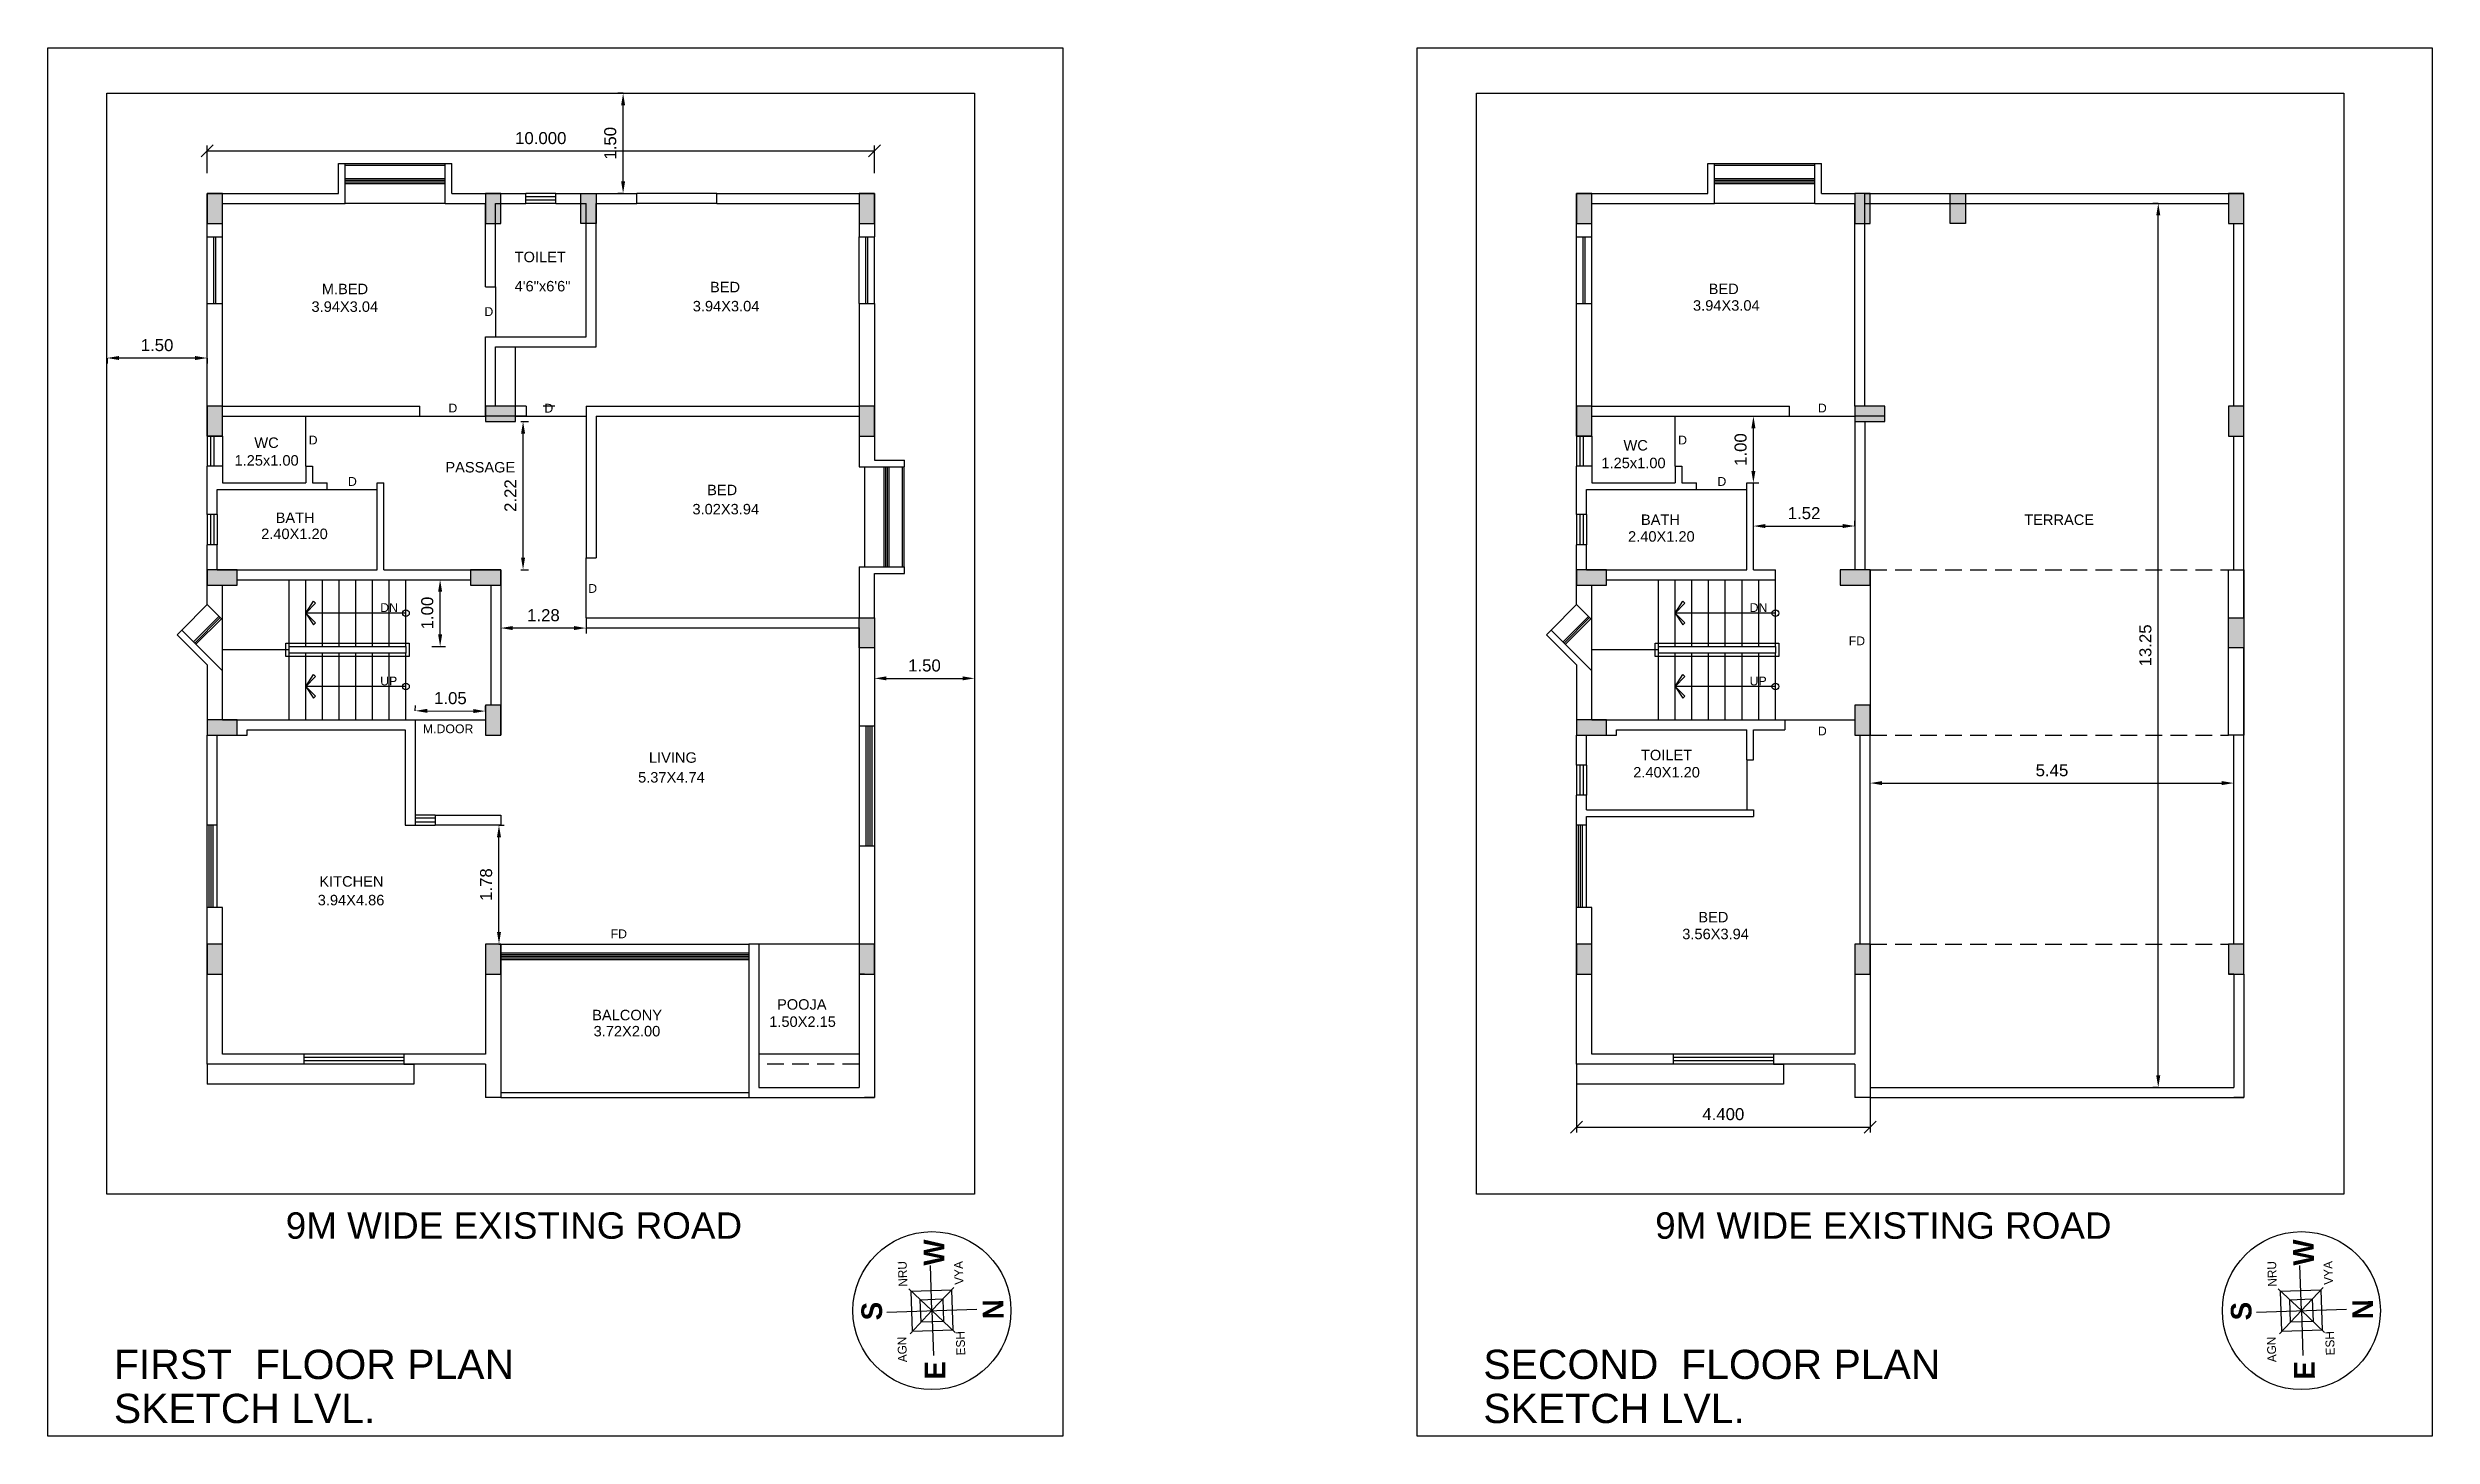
# Model space of a CAD drawing. Extents: x 2469.1 to 2504.8, y 1443.7 to 1464.5.
import ezdxf

# ---------------------------------------------------------------- set-up
doc = ezdxf.new("R2010")
doc.units = 0
doc.linetypes.add('DASHED2', pattern=[0.375, 0.25, -0.125])
doc.layers.get('0').update_dxf_attribs({"linetype": 'CONTINUOUS'})
doc.layers.get('DEFPOINTS').update_dxf_attribs({"linetype": 'CONTINUOUS'})
for name, color, linetype in [('DIMENSIONS__BM_', 251, 'CONTINUOUS'), ('RCC', 200, 'CONTINUOUS'), ('TEXT', 1, 'CONTINUOUS'), ('TEXT_SCH__BM_', 7, 'CONTINUOUS'), ('WALL', 7, 'CONTINUOUS')]:
    doc.layers.add(name, color=color, linetype=linetype)
doc.styles.add('AR', font='arial.ttf')
doc.styles.add('CENTREGULAR', font='GOTHIC.TTF', dxfattribs={"height": 0.4})
doc.styles.add('STYLE1', font='arial.ttf', dxfattribs={"height": 0.2})
doc.styles.add('STYLE5', font='GOTHICB.TTF')
doc.dimstyles.new('_BM__FOR_MM', dxfattribs={"dimtxt": 0.18, "dimasz": 0.18, "dimexe": 0.08, "dimexo": 0.3, "dimgap": 0.1, "dimtad": 1, "dimzin": 0, "dimtxsty": 'AR', "dimcen": 0.09, "dimclrd": 256, "dimclre": 256, "dimclrt": 4, "dimazin": 3, "dimtfac": 1, "dimtmove": 0, "dimatfit": 3, "dimtolj": 1, "dimtzin": 0})

msp = doc.modelspace()

# ---------------------------------------------------------------- texts
at = {"layer": 'TEXT', "color": 7, "style": 'STYLE1'}
for s, height, p in [('TOILET', 0.1568, (2476.1108, 1461.3162)), ('M.BED', 0.1568, (2473.221, 1460.8362)), ('4\'6"x6\'6"', 0.1568, (2476.1108, 1460.8784)), ('BED', 0.1568, (2479.0379, 1460.865)), ('BED', 0.1568, (2494.0033, 1460.8381)), ('3.94X3.04', 0.1568, (2473.0664, 1460.5718)), ('3.94X3.04', 0.1568, (2478.7798, 1460.5793)), ('3.94X3.04', 0.1568, (2493.7689, 1460.5894)), ('WC', 0.1568, (2472.2102, 1458.5327)), ('1.25x1.00', 0.1568, (2471.9125, 1458.2674)), ('PASSAGE', 0.1568, (2475.0726, 1458.1649)), ('1.25x1.00', 0.1568, (2492.3962, 1458.2288)), ('WC', 0.1568, (2492.7275, 1458.4934)), ('BED', 0.1568, (2478.9953, 1457.8243)), ('3.02X3.94', 0.1568, (2478.7749, 1457.5369)), ('2.40X1.20', 0.1568, (2472.3118, 1457.1665)), ('BATH', 0.1568, (2472.5294, 1457.4078)), ('2.40X1.20', 0.1568, (2492.7955, 1457.1278)), ('BATH', 0.1568, (2492.9891, 1457.3784)), ('TERRACE', 0.1568, (2498.7327, 1457.3784)), ('LIVING', 0.1568, (2478.1235, 1453.814)), ('2.40X1.20', 0.1568, (2492.8733, 1453.5936)), ('TOILET', 0.1568, (2492.9891, 1453.8515)), ('5.37X4.74', 0.1568, (2477.9607, 1453.518)), ('KITCHEN', 0.1568, (2473.1838, 1451.9577)), ('3.94X4.86', 0.1568, (2473.1597, 1451.6779)), ('BED', 0.1568, (2493.8485, 1451.4228)), ('3.56X3.94', 0.1568, (2493.6079, 1451.17)), ('BALCONY', 0.1568, (2477.2726, 1449.955)), ('POOJA', 0.1568, (2480.0427, 1450.1143)), ('3.72X2.00', 0.1568, (2477.294, 1449.7135)), ('1.50X2.15', 0.1568, (2479.9259, 1449.8557)), ('9M WIDE EXISTING ROAD', 0.395136, (2472.6803, 1446.6812)), ('9M WIDE EXISTING ROAD', 0.395136, (2493.202, 1446.6812))]:
    msp.add_text(s, height=height, dxfattribs=at).set_placement(p)
at = {"layer": 'TEXT', "style": 'STYLE1'}
for s, height, p in [('D', 0.1317, (2475.6576, 1460.5101)), ('D', 0.1317, (2475.1184, 1459.0643)), ('D', 0.1317, (2476.5562, 1459.0623)), ('D', 0.1317, (2495.6401, 1459.0643)), ('D', 0.1317, (2473.0243, 1458.5846)), ('D', 0.1317, (2493.5459, 1458.5846)), ('D', 0.1317, (2473.6134, 1457.9643)), ('D', 0.1317, (2494.1351, 1457.9643)), ('DN', 0.13171, (2474.0959, 1456.0739)), ('D', 0.1317, (2477.2131, 1456.3606)), ('DN', 0.13171, (2494.6176, 1456.0739)), ('FD', 0.13171, (2496.1022, 1455.5754)), ('UP', 0.13171, (2474.0959, 1454.9739)), ('UP', 0.13171, (2494.6176, 1454.9739)), ('M.DOOR', 0.13171, (2474.7359, 1454.2575)), ('D', 0.1317, (2495.6401, 1454.2241)), ('FD', 0.13171, (2477.5492, 1451.1844)), ('FIRST  FLOOR PLAN', 0.43904, (2470.1049, 1444.5782)), ('SECOND  FLOOR PLAN', 0.43904, (2490.6266, 1444.5782)), ('SKETCH LVL.', 0.43904, (2470.1049, 1443.9183)), ('SKETCH LVL.', 0.43904, (2490.6266, 1443.9183))]:
    msp.add_text(s, height=height, dxfattribs=at).set_placement(p)
at = {"layer": 'TEXT', "color": 7, "style": 'STYLE5'}
for s, p in [('W', (2482.5514, 1446.2799)), ('W', (2503.0731, 1446.2799)), ('S', (2481.6171, 1445.4589)), ('N', (2483.4369, 1445.4743)), ('S', (2502.1388, 1445.4589)), ('N', (2503.9586, 1445.4743)), ('E', (2482.5658, 1444.5707)), ('E', (2503.0875, 1444.5707))]:
    msp.add_text(s, height=0.31, rotation=90.25716, dxfattribs=at).set_placement(p)
at = {"layer": 'TEXT', "color": 7, "ltscale": 0.02, "style": 'CENTREGULAR'}
for s, p in [('NRU', (2481.9966, 1445.9647)), ('VYA', (2482.8376, 1445.9942)), ('NRU', (2502.5183, 1445.9647)), ('VYA', (2503.3593, 1445.9942)), ('AGN', (2481.9901, 1444.8317)), ('ESH', (2482.8638, 1444.9353)), ('AGN', (2502.5118, 1444.8317)), ('ESH', (2503.3855, 1444.9353))]:
    msp.add_text(s, height=0.13214, rotation=91.87235, dxfattribs=at).set_placement(p)

# ---------------------------------------------------------------- blocks, each defined once
blk = doc.blocks.new('_OBLIQUE')
at = {"color": 0, "linetype": 'BYBLOCK'}
blk.add_line((-0.5, -0.5), (0.5, 0.5), dxfattribs=at)
blk = doc.blocks.new('*D18')
at = {"layer": 'DEFPOINTS', "color": 0}
for p in [(2481.502, 1462.983), (2471.502, 1462.348), (2481.502, 1462.348)]:
    blk.add_point(p, dxfattribs=at)
at = {"layer": 'WALL', "color": 253}
for p, q in [((2471.502, 1462.648), (2471.502, 1463.063)), ((2481.502, 1462.648), (2481.502, 1463.063))]:
    blk.add_line(p, q, dxfattribs=at)
at = {"layer": 'WALL', "color": 8}
blk.add_line((2471.502, 1462.983), (2481.502, 1462.983), dxfattribs=at)
at = {"layer": 'WALL', "color": 8, "xscale": 0.18, "yscale": 0.18, "zscale": 0.18, "rotation": 180}
blk.add_blockref('_OBLIQUE', (2471.502, 1462.983), dxfattribs=at)
at = {"layer": 'WALL', "color": 8, "xscale": 0.18, "yscale": 0.18, "zscale": 0.18}
blk.add_blockref('_OBLIQUE', (2481.502, 1462.983), dxfattribs=at)
at = {"layer": 'WALL', "color": 7, "insert": (2476.502, 1463.175), "char_height": 0.18, "attachment_point": 5, "style": 'AR'}
blk.add_mtext('\\A1;10.000', dxfattribs=at)
blk = doc.blocks.new('*D19')
at = {"layer": 'DEFPOINTS', "color": 0}
for p in [(2492.023, 1449.298), (2496.423, 1449.298), (2496.423, 1448.355)]:
    blk.add_point(p, dxfattribs=at)
at = {"layer": 'WALL', "color": 253}
for p, q in [((2492.023, 1448.998), (2492.023, 1448.275)), ((2496.423, 1448.998), (2496.423, 1448.275))]:
    blk.add_line(p, q, dxfattribs=at)
at = {"layer": 'WALL', "color": 8}
blk.add_line((2492.023, 1448.355), (2496.423, 1448.355), dxfattribs=at)
at = {"layer": 'WALL', "color": 8, "xscale": 0.18, "yscale": 0.18, "zscale": 0.18, "rotation": 180}
blk.add_blockref('_OBLIQUE', (2492.023, 1448.355), dxfattribs=at)
at = {"layer": 'WALL', "color": 8, "xscale": 0.18, "yscale": 0.18, "zscale": 0.18}
blk.add_blockref('_OBLIQUE', (2496.423, 1448.355), dxfattribs=at)
at = {"layer": 'WALL', "color": 7, "insert": (2494.223, 1448.547), "char_height": 0.18, "attachment_point": 5, "style": 'AR'}
blk.add_mtext('\\A1;4.400', dxfattribs=at)
blk = doc.blocks.new('*D20')
at = {"layer": 'DEFPOINTS', "color": 0}
for p in [(2477.736, 1463.848), (2477.748, 1463.848), (2477.748, 1462.348)]:
    blk.add_point(p, dxfattribs=at)
at = {"layer": 'DIMENSIONS__BM_'}
for p, q in [((2477.736, 1463.848), (2477.656, 1463.848)), ((2477.736, 1462.528), (2477.736, 1463.668)), ((2477.736, 1462.348), (2477.656, 1462.348))]:
    blk.add_line(p, q, dxfattribs=at)
for points in [[(2477.706, 1463.668), (2477.766, 1463.668), (2477.736, 1463.848)], [(2477.706, 1462.528), (2477.766, 1462.528), (2477.736, 1462.348)]]:
    blk.add_solid(points, dxfattribs=at)
at = {"layer": 'DIMENSIONS__BM_', "color": 4, "insert": (2477.544, 1463.098), "char_height": 0.18, "attachment_point": 5, "rotation": 90, "style": 'AR'}
blk.add_mtext('\\A1;1.50', dxfattribs=at)
blk = doc.blocks.new('*D21')
at = {"layer": 'DEFPOINTS', "color": 0}
for p in [(2470.002, 1459.928), (2470.002, 1459.88), (2471.502, 1459.928)]:
    blk.add_point(p, dxfattribs=at)
at = {"layer": 'DIMENSIONS__BM_'}
for p, q in [((2470.002, 1459.88), (2470.002, 1459.8)), ((2471.322, 1459.88), (2470.182, 1459.88)), ((2471.502, 1459.88), (2471.502, 1459.8))]:
    blk.add_line(p, q, dxfattribs=at)
for points in [[(2470.182, 1459.91), (2470.182, 1459.85), (2470.002, 1459.88)], [(2471.322, 1459.91), (2471.322, 1459.85), (2471.502, 1459.88)]]:
    blk.add_solid(points, dxfattribs=at)
at = {"layer": 'DIMENSIONS__BM_', "color": 4, "insert": (2470.752, 1460.072), "char_height": 0.18, "attachment_point": 5, "style": 'AR'}
blk.add_mtext('\\A1;1.50', dxfattribs=at)
blk = doc.blocks.new('*D22')
at = {"layer": 'DEFPOINTS', "color": 0}
for p in [(2475.902, 1458.928), (2476.237, 1458.928), (2475.902, 1456.708)]:
    blk.add_point(p, dxfattribs=at)
at = {"layer": 'DIMENSIONS__BM_'}
for p, q in [((2476.202, 1458.928), (2476.317, 1458.928)), ((2476.237, 1456.888), (2476.237, 1458.748)), ((2476.202, 1456.708), (2476.317, 1456.708))]:
    blk.add_line(p, q, dxfattribs=at)
for points in [[(2476.207, 1458.748), (2476.267, 1458.748), (2476.237, 1458.928)], [(2476.207, 1456.888), (2476.267, 1456.888), (2476.237, 1456.708)]]:
    blk.add_solid(points, dxfattribs=at)
at = {"layer": 'DIMENSIONS__BM_', "color": 4, "insert": (2476.047, 1457.818), "char_height": 0.18, "attachment_point": 5, "rotation": 90, "style": 'AR'}
blk.add_mtext('\\A1;2.22', dxfattribs=at)
blk = doc.blocks.new('*D23')
at = {"layer": 'DEFPOINTS', "color": 0}
for p in [(2475.902, 1455.838), (2475.902, 1455.833), (2477.182, 1455.838)]:
    blk.add_point(p, dxfattribs=at)
at = {"layer": 'DIMENSIONS__BM_'}
for p, q in [((2475.902, 1455.833), (2475.902, 1455.753)), ((2477.002, 1455.833), (2476.082, 1455.833)), ((2477.182, 1455.833), (2477.182, 1455.753))]:
    blk.add_line(p, q, dxfattribs=at)
for points in [[(2476.082, 1455.863), (2476.082, 1455.803), (2475.902, 1455.833)], [(2477.002, 1455.863), (2477.002, 1455.803), (2477.182, 1455.833)]]:
    blk.add_solid(points, dxfattribs=at)
at = {"layer": 'DIMENSIONS__BM_', "color": 4, "insert": (2476.542, 1456.025), "char_height": 0.18, "attachment_point": 5, "style": 'AR'}
blk.add_mtext('\\A1;1.28', dxfattribs=at)
blk = doc.blocks.new('*D24')
at = {"layer": 'DEFPOINTS', "color": 0}
for p in [(2474.482, 1456.558), (2474.994, 1456.558), (2474.482, 1455.558)]:
    blk.add_point(p, dxfattribs=at)
at = {"layer": 'DIMENSIONS__BM_'}
for p, q in [((2474.869, 1456.558), (2475.074, 1456.558)), ((2474.994, 1455.738), (2474.994, 1456.378)), ((2474.869, 1455.558), (2475.074, 1455.558))]:
    blk.add_line(p, q, dxfattribs=at)
for points in [[(2474.964, 1456.378), (2475.024, 1456.378), (2474.994, 1456.558)], [(2474.964, 1455.738), (2475.024, 1455.738), (2474.994, 1455.558)]]:
    blk.add_solid(points, dxfattribs=at)
at = {"layer": 'DIMENSIONS__BM_', "color": 4, "insert": (2474.802, 1456.058), "char_height": 0.18, "attachment_point": 5, "rotation": 90, "style": 'AR'}
blk.add_mtext('\\A1;1.00', dxfattribs=at)
blk = doc.blocks.new('*D25')
at = {"layer": 'DEFPOINTS', "color": 0}
for p in [(2474.622, 1454.458), (2475.672, 1454.588), (2475.672, 1454.453)]:
    blk.add_point(p, dxfattribs=at)
at = {"layer": 'DIMENSIONS__BM_'}
for p, q in [((2474.622, 1454.593), (2474.623, 1454.673)), ((2474.802, 1454.592), (2475.492, 1454.589)), ((2475.672, 1454.588), (2475.673, 1454.668))]:
    blk.add_line(p, q, dxfattribs=at)
for points in [[(2474.802, 1454.622), (2474.802, 1454.562), (2474.622, 1454.593)], [(2475.492, 1454.619), (2475.492, 1454.559), (2475.672, 1454.588)]]:
    blk.add_solid(points, dxfattribs=at)
at = {"layer": 'DIMENSIONS__BM_', "color": 4, "insert": (2475.148, 1454.782), "char_height": 0.18, "attachment_point": 5, "rotation": 359.7272, "style": 'AR'}
blk.add_mtext('\\A1;1.05', dxfattribs=at)
blk = doc.blocks.new('*D26')
at = {"layer": 'DEFPOINTS', "color": 0}
for p in [(2475.839, 1452.878), (2475.876, 1452.878), (2475.839, 1451.098)]:
    blk.add_point(p, dxfattribs=at)
at = {"layer": 'DIMENSIONS__BM_'}
for p, q in [((2475.876, 1452.878), (2475.956, 1452.878)), ((2475.876, 1451.278), (2475.876, 1452.698)), ((2475.876, 1451.098), (2475.956, 1451.098))]:
    blk.add_line(p, q, dxfattribs=at)
for points in [[(2475.846, 1452.698), (2475.906, 1452.698), (2475.876, 1452.878)], [(2475.846, 1451.278), (2475.906, 1451.278), (2475.876, 1451.098)]]:
    blk.add_solid(points, dxfattribs=at)
at = {"layer": 'DIMENSIONS__BM_', "color": 4, "insert": (2475.684, 1451.988), "char_height": 0.18, "attachment_point": 5, "rotation": 90, "style": 'AR'}
blk.add_mtext('\\A1;1.78', dxfattribs=at)
blk = doc.blocks.new('*D27')
at = {"layer": 'DEFPOINTS', "color": 0}
for p in [(2481.502, 1455.103), (2483.002, 1455.103), (2483.002, 1455.079)]:
    blk.add_point(p, dxfattribs=at)
at = {"layer": 'DIMENSIONS__BM_'}
for p, q in [((2481.502, 1455.079), (2481.502, 1454.999)), ((2481.682, 1455.079), (2482.822, 1455.079)), ((2483.002, 1455.079), (2483.002, 1454.999))]:
    blk.add_line(p, q, dxfattribs=at)
for points in [[(2481.682, 1455.109), (2481.682, 1455.049), (2481.502, 1455.079)], [(2482.822, 1455.109), (2482.822, 1455.049), (2483.002, 1455.079)]]:
    blk.add_solid(points, dxfattribs=at)
at = {"layer": 'DIMENSIONS__BM_', "color": 4, "insert": (2482.252, 1455.271), "char_height": 0.18, "attachment_point": 5, "style": 'AR'}
blk.add_mtext('\\A1;1.50', dxfattribs=at)
blk = doc.blocks.new('*D28')
at = {"layer": 'DEFPOINTS', "color": 0}
for p in [(2494.673, 1457.358), (2496.193, 1457.362), (2496.193, 1457.358)]:
    blk.add_point(p, dxfattribs=at)
at = {"layer": 'DIMENSIONS__BM_'}
for p, q in [((2494.673, 1457.362), (2494.673, 1457.442)), ((2494.853, 1457.362), (2496.013, 1457.362)), ((2496.193, 1457.362), (2496.193, 1457.442))]:
    blk.add_line(p, q, dxfattribs=at)
for points in [[(2494.853, 1457.392), (2494.853, 1457.332), (2494.673, 1457.362)], [(2496.013, 1457.392), (2496.013, 1457.332), (2496.193, 1457.362)]]:
    blk.add_solid(points, dxfattribs=at)
at = {"layer": 'DIMENSIONS__BM_', "color": 4, "insert": (2495.433, 1457.554), "char_height": 0.18, "attachment_point": 5, "style": 'AR'}
blk.add_mtext('\\A1;1.52', dxfattribs=at)
blk = doc.blocks.new('*D29')
at = {"layer": 'DEFPOINTS', "color": 0}
for p in [(2494.673, 1459.008), (2494.674, 1459.008), (2494.673, 1458.008)]:
    blk.add_point(p, dxfattribs=at)
at = {"layer": 'DIMENSIONS__BM_'}
for p, q in [((2494.674, 1459.008), (2494.754, 1459.008)), ((2494.674, 1458.188), (2494.674, 1458.828)), ((2494.674, 1458.008), (2494.754, 1458.008))]:
    blk.add_line(p, q, dxfattribs=at)
for points in [[(2494.644, 1458.828), (2494.704, 1458.828), (2494.674, 1459.008)], [(2494.644, 1458.188), (2494.704, 1458.188), (2494.674, 1458.008)]]:
    blk.add_solid(points, dxfattribs=at)
at = {"layer": 'DIMENSIONS__BM_', "color": 4, "insert": (2494.483, 1458.508), "char_height": 0.18, "attachment_point": 5, "rotation": 90, "style": 'AR'}
blk.add_mtext('\\A1;1.00', dxfattribs=at)
blk = doc.blocks.new('*D30')
at = {"layer": 'DEFPOINTS', "color": 0}
for p in [(2496.423, 1453.51), (2501.873, 1453.51), (2501.873, 1453.51)]:
    blk.add_point(p, dxfattribs=at)
at = {"layer": 'DIMENSIONS__BM_'}
for p, q in [((2496.423, 1453.51), (2496.423, 1453.59)), ((2496.603, 1453.51), (2501.693, 1453.51)), ((2501.873, 1453.51), (2501.873, 1453.59))]:
    blk.add_line(p, q, dxfattribs=at)
for points in [[(2496.603, 1453.54), (2496.603, 1453.48), (2496.423, 1453.51)], [(2501.693, 1453.54), (2501.693, 1453.48), (2501.873, 1453.51)]]:
    blk.add_solid(points, dxfattribs=at)
at = {"layer": 'DIMENSIONS__BM_', "color": 4, "insert": (2499.148, 1453.701), "char_height": 0.18, "attachment_point": 5, "style": 'AR'}
blk.add_mtext('\\A1;5.45', dxfattribs=at)
blk = doc.blocks.new('*D31')
at = {"layer": 'DEFPOINTS', "color": 0}
for p in [(2500.741, 1462.198), (2500.94, 1462.198), (2500.94, 1448.948)]:
    blk.add_point(p, dxfattribs=at)
at = {"layer": 'DIMENSIONS__BM_'}
for p, q in [((2500.741, 1462.198), (2500.661, 1462.198)), ((2500.741, 1449.128), (2500.741, 1462.018)), ((2500.741, 1448.948), (2500.661, 1448.948))]:
    blk.add_line(p, q, dxfattribs=at)
for points in [[(2500.711, 1462.018), (2500.771, 1462.018), (2500.741, 1462.198)], [(2500.711, 1449.128), (2500.771, 1449.128), (2500.741, 1448.948)]]:
    blk.add_solid(points, dxfattribs=at)
at = {"layer": 'DIMENSIONS__BM_', "color": 4, "insert": (2500.549, 1455.573), "char_height": 0.18, "attachment_point": 5, "rotation": 90, "style": 'AR'}
blk.add_mtext('\\A1;13.25', dxfattribs=at)

# ---------------------------------------------------------------- dimensions: what is measured, and where the dimension line sits
at = {"layer": 'DIMENSIONS__BM_'}
for p1, p2, distance, picture, middle in [((2477.7484, 1462.3476), (2477.7484, 1463.8476), 0.0129, '*D20', (2477.5436, 1463.0976)), ((2500.9398, 1448.9476), (2500.9398, 1462.1976), 0.1992, '*D31', (2500.5487, 1455.5726)), ((2471.5016, 1459.9276), (2470.0016, 1459.9276), 0.0477, '*D21', (2470.7516, 1460.0718)), ((2475.9016, 1456.7076), (2475.9016, 1458.9276), -0.3353, '*D22', (2476.0465, 1457.8176)), ((2494.6733, 1458.0076), (2494.6733, 1459.0076), -0.0012, '*D29', (2494.4826, 1458.5076)), ((2494.6733, 1457.3576), (2496.1933, 1457.3576), 0.0046, '*D28', (2495.4333, 1457.5541)), ((2474.4816, 1455.5576), (2474.4816, 1456.5576), -0.5124, '*D24', (2474.8021, 1456.0576)), ((2477.1816, 1455.8376), (2475.9016, 1455.8376), 0.0043, '*D23', (2476.5416, 1456.0252)), ((2481.5016, 1455.1026), (2483.0016, 1455.1026), -0.0232, '*D27', (2482.2516, 1455.2713)), ((2474.6216, 1454.4576), (2475.6716, 1454.4526), 0.1354, '*D25', (2475.1482, 1454.7824)), ((2496.4233, 1453.5098), (2501.8733, 1453.5098), 0, '*D30', (2499.1483, 1453.7013)), ((2475.8394, 1451.0976), (2475.8394, 1452.8776), -0.0367, '*D26', (2475.6842, 1451.9876))]:
    dim = msp.add_aligned_dim(p1=p1, p2=p2, distance=distance, dimstyle='_BM__FOR_MM', dxfattribs=at)
    dim.commit()
    dim.dimension.update_dxf_attribs({"geometry": picture, "text_midpoint": middle})
at = {"layer": 'WALL'}
for base, p1, p2, picture, middle in [((2481.5016, 1462.9829), (2471.5016, 1462.3476), (2481.5016, 1462.3476), '*D18', (2476.5016, 1463.1748)), ((2496.4233, 1448.3547), (2492.0233, 1449.2976), (2496.4233, 1449.2976), '*D19', (2494.2233, 1448.5466))]:
    dim = msp.add_linear_dim(base=base, p1=p1, p2=p2, dimstyle='_BM__FOR_MM', override={"dimdec": 3, "dimlfac": 1, "dimblk": 'OBLIQUE', "dimclrd": 8, "dimclre": 253, "dimclrt": 7, "dimtdec": 3, "dimfxl": 1, "dimfxlon": 0}, dxfattribs=at)
    dim.commit()
    dim.dimension.update_dxf_attribs({"geometry": picture, "text_midpoint": middle})

# ---------------------------------------------------------------- hatches: boundary and pattern name
at = {"layer": 'TEXT_SCH__BM_'}
for points in [[(2471.7316, 1462.3476), (2471.5016, 1462.3476), (2471.5016, 1461.8976), (2471.7316, 1461.8976)], [(2475.6716, 1461.8976), (2475.9016, 1461.8976), (2475.9016, 1462.3476), (2475.6716, 1462.3476)], [(2477.3316, 1461.8976), (2477.1016, 1461.8976), (2477.1016, 1462.3476), (2477.3316, 1462.3476)], [(2481.2716, 1461.8976), (2481.5016, 1461.8976), (2481.5016, 1462.3476), (2481.2716, 1462.3476)], [(2492.2533, 1462.3476), (2492.0233, 1462.3476), (2492.0233, 1461.8976), (2492.2533, 1461.8976)], [(2496.1933, 1461.8976), (2496.4233, 1461.8976), (2496.4233, 1462.3476), (2496.1933, 1462.3476)], [(2497.8533, 1461.8976), (2497.6233, 1461.8976), (2497.6233, 1462.3476), (2497.8533, 1462.3476)], [(2501.7933, 1461.8976), (2502.0233, 1461.8976), (2502.0233, 1462.3476), (2501.7933, 1462.3476)], [(2471.5016, 1458.7096), (2471.7316, 1458.7096), (2471.7316, 1459.1596), (2471.5016, 1459.1596)], [(2475.6716, 1459.1576), (2475.6716, 1458.9276), (2476.1216, 1458.9276), (2476.1216, 1459.1576)], [(2481.2716, 1458.7096), (2481.5016, 1458.7096), (2481.5016, 1459.1596), (2481.2716, 1459.1596)], [(2492.0233, 1458.7096), (2492.2533, 1458.7096), (2492.2533, 1459.1596), (2492.0233, 1459.1596)], [(2496.1933, 1459.1576), (2496.1933, 1458.9276), (2496.6433, 1458.9276), (2496.6433, 1459.1576)], [(2501.7933, 1458.7096), (2502.0233, 1458.7096), (2502.0233, 1459.1596), (2501.7933, 1459.1596)], [(2471.5016, 1456.7076), (2471.5016, 1456.4776), (2471.9516, 1456.4776), (2471.9516, 1456.7076)], [(2475.4516, 1456.7076), (2475.4516, 1456.4776), (2475.9016, 1456.4776), (2475.9016, 1456.7076)], [(2492.0233, 1456.7076), (2492.0233, 1456.4776), (2492.4733, 1456.4776), (2492.4733, 1456.7076)], [(2495.9733, 1456.7076), (2495.9733, 1456.4776), (2496.4233, 1456.4776), (2496.4233, 1456.7076)], [(2481.2716, 1455.5376), (2481.2716, 1455.9876), (2481.5016, 1455.9876), (2481.5016, 1455.5376)], [(2501.7933, 1455.5376), (2501.7933, 1455.9876), (2502.0233, 1455.9876), (2502.0233, 1455.5376)], [(2471.5016, 1454.4576), (2471.5016, 1454.2276), (2471.9516, 1454.2276), (2471.9516, 1454.4576)], [(2475.6716, 1454.2276), (2475.9016, 1454.2276), (2475.9016, 1454.6776), (2475.6716, 1454.6776)], [(2492.0233, 1454.4576), (2492.0233, 1454.2276), (2492.4733, 1454.2276), (2492.4733, 1454.4576)], [(2496.1933, 1454.2276), (2496.4233, 1454.2276), (2496.4233, 1454.6776), (2496.1933, 1454.6776)], [(2471.5016, 1450.6476), (2471.7316, 1450.6476), (2471.7316, 1451.0976), (2471.5016, 1451.0976)], [(2475.6716, 1450.6476), (2475.9016, 1450.6476), (2475.9016, 1451.0976), (2475.6716, 1451.0976)], [(2481.2716, 1450.6476), (2481.5016, 1450.6476), (2481.5016, 1451.0976), (2481.2716, 1451.0976)], [(2492.0233, 1450.6476), (2492.2533, 1450.6476), (2492.2533, 1451.0976), (2492.0233, 1451.0976)], [(2496.1933, 1450.6476), (2496.4233, 1450.6476), (2496.4233, 1451.0976), (2496.1933, 1451.0976)], [(2501.7933, 1450.6476), (2502.0233, 1450.6476), (2502.0233, 1451.0976), (2501.7933, 1451.0976)]]:
    msp.add_hatch(color=256, dxfattribs=at).paths.add_polyline_path(points)

# ---------------------------------------------------------------- linework, layer by layer
at = {"color": 7}
for p, q in [((2482.364, 1445.6037), (2482.0156, 1445.9301)), ((2482.364, 1445.6037), (2482.6904, 1445.9521)), ((2502.8857, 1445.6037), (2502.5373, 1445.9301)), ((2502.8857, 1445.6037), (2503.2121, 1445.9521)), ((2482.364, 1445.6037), (2482.0377, 1445.2553)), ((2482.364, 1445.6037), (2482.7124, 1445.2774)), ((2502.8857, 1445.6037), (2502.5594, 1445.2553)), ((2502.8857, 1445.6037), (2503.2341, 1445.2774))]:
    msp.add_line(p, q, dxfattribs=at)
for points in [[(2482.6578, 1445.9173), (2482.6776, 1445.31), (2482.0703, 1445.2902), (2482.0505, 1445.8975)], [(2503.1794, 1445.9173), (2503.1993, 1445.31), (2502.592, 1445.2902), (2502.5721, 1445.8975)], [(2482.5272, 1445.7779), (2482.5382, 1445.4406), (2482.2009, 1445.4295), (2482.1898, 1445.7669)], [(2503.0489, 1445.7779), (2503.0599, 1445.4406), (2502.7225, 1445.4295), (2502.7115, 1445.7669)]]:
    msp.add_lwpolyline(points, close=True, dxfattribs=at)
at = {"layer": 'RCC', "color": 7}
for p, q in [((2482.364, 1445.6037), (2482.342, 1446.2785)), ((2502.8857, 1445.6037), (2502.8637, 1446.2785)), ((2481.6893, 1445.5817), (2483.0388, 1445.6258)), ((2482.364, 1445.6037), (2482.3861, 1444.929)), ((2502.211, 1445.5817), (2503.5605, 1445.6258)), ((2502.8857, 1445.6037), (2502.9078, 1444.929))]:
    msp.add_line(p, q, dxfattribs=at)
at = {"layer": 'RCC'}
for points in [[(2471.5016, 1461.8976), (2471.7316, 1461.8976), (2471.7316, 1462.3476), (2471.5016, 1462.3476), (2471.5016, 1461.8976)], [(2475.6716, 1461.8976), (2475.9016, 1461.8976), (2475.9016, 1462.3476), (2475.6716, 1462.3476), (2475.6716, 1461.8976)], [(2477.3316, 1461.8976), (2477.1016, 1461.8976), (2477.1016, 1462.3476), (2477.3316, 1462.3476), (2477.3316, 1461.8976)], [(2481.2716, 1461.8976), (2481.5016, 1461.8976), (2481.5016, 1462.3476), (2481.2716, 1462.3476), (2481.2716, 1461.8976)], [(2492.0233, 1461.8976), (2492.2533, 1461.8976), (2492.2533, 1462.3476), (2492.0233, 1462.3476), (2492.0233, 1461.8976)], [(2496.1933, 1461.8976), (2496.4233, 1461.8976), (2496.4233, 1462.3476), (2496.1933, 1462.3476), (2496.1933, 1461.8976)], [(2497.8533, 1461.8976), (2497.6233, 1461.8976), (2497.6233, 1462.3476), (2497.8533, 1462.3476), (2497.8533, 1461.8976)], [(2501.7933, 1461.8976), (2502.0233, 1461.8976), (2502.0233, 1462.3476), (2501.7933, 1462.3476), (2501.7933, 1461.8976)], [(2471.5016, 1458.7096), (2471.7316, 1458.7096), (2471.7316, 1459.1596), (2471.5016, 1459.1596), (2471.5016, 1458.7096)], [(2475.9016, 1459.1576), (2475.6716, 1459.1576), (2475.6716, 1458.9276), (2476.1216, 1458.9276), (2476.1216, 1459.1576), (2475.6716, 1459.1576)], [(2481.2716, 1458.7096), (2481.5016, 1458.7096), (2481.5016, 1459.1596), (2481.2716, 1459.1596), (2481.2716, 1458.7096)], [(2492.0233, 1458.7096), (2492.2533, 1458.7096), (2492.2533, 1459.1596), (2492.0233, 1459.1596), (2492.0233, 1458.7096)], [(2496.4233, 1459.1576), (2496.1933, 1459.1576), (2496.1933, 1458.9276), (2496.6433, 1458.9276), (2496.6433, 1459.1576), (2496.1933, 1459.1576)], [(2501.7933, 1458.7096), (2502.0233, 1458.7096), (2502.0233, 1459.1596), (2501.7933, 1459.1596), (2501.7933, 1458.7096)], [(2471.7316, 1456.7076), (2471.5016, 1456.7076), (2471.5016, 1456.4776), (2471.9516, 1456.4776), (2471.9516, 1456.7076), (2471.5016, 1456.7076)], [(2475.6816, 1456.7076), (2475.4516, 1456.7076), (2475.4516, 1456.4776), (2475.9016, 1456.4776), (2475.9016, 1456.7076), (2475.4516, 1456.7076)], [(2492.2533, 1456.7076), (2492.0233, 1456.7076), (2492.0233, 1456.4776), (2492.4733, 1456.4776), (2492.4733, 1456.7076), (2492.0233, 1456.7076)], [(2496.2033, 1456.7076), (2495.9733, 1456.7076), (2495.9733, 1456.4776), (2496.4233, 1456.4776), (2496.4233, 1456.7076), (2495.9733, 1456.7076)], [(2481.2716, 1455.5376), (2481.2716, 1455.9876), (2481.5016, 1455.9876), (2481.5016, 1455.5376), (2481.2716, 1455.5376)], [(2501.7933, 1455.5376), (2501.7933, 1455.9876), (2502.0233, 1455.9876), (2502.0233, 1455.5376), (2501.7933, 1455.5376)], [(2471.7316, 1454.4576), (2471.5016, 1454.4576), (2471.5016, 1454.2276), (2471.9516, 1454.2276), (2471.9516, 1454.4576), (2471.5016, 1454.4576)], [(2475.6716, 1454.2276), (2475.9016, 1454.2276), (2475.9016, 1454.6776), (2475.6716, 1454.6776), (2475.6716, 1454.2276)], [(2492.2533, 1454.4576), (2492.0233, 1454.4576), (2492.0233, 1454.2276), (2492.4733, 1454.2276), (2492.4733, 1454.4576), (2492.0233, 1454.4576)], [(2496.1933, 1454.2276), (2496.4233, 1454.2276), (2496.4233, 1454.6776), (2496.1933, 1454.6776), (2496.1933, 1454.2276)], [(2471.5016, 1450.6476), (2471.7316, 1450.6476), (2471.7316, 1451.0976), (2471.5016, 1451.0976), (2471.5016, 1450.6476)], [(2475.6716, 1450.6476), (2475.9016, 1450.6476), (2475.9016, 1451.0976), (2475.6716, 1451.0976), (2475.6716, 1450.6476)], [(2481.2716, 1450.6476), (2481.5016, 1450.6476), (2481.5016, 1451.0976), (2481.2716, 1451.0976), (2481.2716, 1450.6476)], [(2492.0233, 1450.6476), (2492.2533, 1450.6476), (2492.2533, 1451.0976), (2492.0233, 1451.0976), (2492.0233, 1450.6476)], [(2496.1933, 1450.6476), (2496.4233, 1450.6476), (2496.4233, 1451.0976), (2496.1933, 1451.0976), (2496.1933, 1450.6476)], [(2501.7933, 1450.6476), (2502.0233, 1450.6476), (2502.0233, 1451.0976), (2501.7933, 1451.0976), (2501.7933, 1450.6476)]]:
    msp.add_lwpolyline(points, dxfattribs=at)
at = {"layer": 'TEXT_SCH__BM_', "color": 3}
for p, q in [((2470.0016, 1447.3476), (2470.0016, 1463.8476)), ((2470.0016, 1463.8476), (2483.0016, 1463.8476)), ((2483.0016, 1463.8476), (2483.0016, 1447.3476)), ((2490.5233, 1447.3476), (2490.5233, 1463.8476)), ((2490.5233, 1463.8476), (2503.5233, 1463.8476)), ((2503.5233, 1463.8476), (2503.5233, 1447.3476)), ((2483.0016, 1447.3476), (2470.0016, 1447.3476)), ((2503.5233, 1447.3476), (2490.5233, 1447.3476))]:
    msp.add_line(p, q, dxfattribs=at)
at = {"layer": 'TEXT_SCH__BM_'}
for p, q in [((2473.4716, 1462.7976), (2473.5716, 1462.7976)), ((2473.4716, 1462.3476), (2473.4716, 1462.7976)), ((2473.5716, 1462.1976), (2473.5716, 1462.7976)), ((2473.5716, 1462.1976), (2473.5716, 1462.7962)), ((2475.0716, 1462.7976), (2475.1716, 1462.7976)), ((2475.0716, 1462.1976), (2475.0716, 1462.7976)), ((2475.1716, 1462.3476), (2475.1716, 1462.7976)), ((2493.9933, 1462.7976), (2494.0933, 1462.7976)), ((2493.9933, 1462.3476), (2493.9933, 1462.7976)), ((2494.0933, 1462.1976), (2494.0933, 1462.7976)), ((2494.0933, 1462.1976), (2494.0933, 1462.7962)), ((2495.5933, 1462.7976), (2495.6933, 1462.7976)), ((2495.5933, 1462.1976), (2495.5933, 1462.7976)), ((2495.6933, 1462.3476), (2495.6933, 1462.7976)), ((2471.5016, 1461.6976), (2471.5016, 1462.3476)), ((2471.5016, 1462.3476), (2473.4716, 1462.3476)), ((2475.1716, 1462.3476), (2476.2766, 1462.3476)), ((2476.2766, 1462.1976), (2476.2766, 1462.3476)), ((2476.7266, 1462.1976), (2476.7266, 1462.3476)), ((2476.7266, 1462.3476), (2477.9416, 1462.3476)), ((2477.3316, 1462.3476), (2477.3316, 1462.3476)), ((2477.9416, 1462.1976), (2477.9416, 1462.3476)), ((2479.1416, 1462.3476), (2481.5016, 1462.3476)), ((2479.1416, 1462.1976), (2479.1416, 1462.3476)), ((2479.1416, 1462.1976), (2479.1416, 1462.3476)), ((2481.5016, 1462.3476), (2481.5016, 1461.6976)), ((2492.0233, 1461.6976), (2492.0233, 1462.3476)), ((2492.0233, 1462.3476), (2493.9933, 1462.3476)), ((2496.3433, 1459.1576), (2496.3433, 1462.3476)), ((2471.7316, 1461.6976), (2471.7316, 1462.1976)), ((2471.7316, 1462.1976), (2473.5716, 1462.1976)), ((2475.0716, 1462.1976), (2475.6716, 1462.1976)), ((2475.6716, 1460.9476), (2475.6716, 1462.1976)), ((2475.8216, 1462.1976), (2476.2766, 1462.1976)), ((2475.8216, 1460.9476), (2475.8216, 1462.1976)), ((2476.7266, 1462.1976), (2477.1816, 1462.1976)), ((2477.1816, 1460.1976), (2477.1816, 1462.1976)), ((2477.3316, 1460.0476), (2477.3316, 1462.1976)), ((2477.3316, 1462.1976), (2477.9416, 1462.1976)), ((2479.1416, 1462.1976), (2481.2716, 1462.1976)), ((2481.2716, 1462.1976), (2481.2716, 1461.6976)), ((2492.2533, 1461.6976), (2492.2533, 1462.1976)), ((2492.2533, 1462.1976), (2494.0933, 1462.1976)), ((2495.5933, 1462.1976), (2496.1933, 1462.1976)), ((2496.1933, 1459.1576), (2496.1933, 1462.1976)), ((2471.5016, 1461.6976), (2471.7316, 1461.6976)), ((2481.2716, 1461.6976), (2481.5016, 1461.6976)), ((2492.0233, 1461.6976), (2492.2533, 1461.6976)), ((2475.6716, 1460.9476), (2475.8216, 1460.9476)), ((2471.5016, 1458.7096), (2471.5016, 1460.6976)), ((2471.5016, 1460.6976), (2471.7316, 1460.6976)), ((2471.7316, 1459.1476), (2471.7316, 1460.6976)), ((2481.2716, 1460.6976), (2481.2716, 1459.1596)), ((2481.2716, 1460.6976), (2481.5016, 1460.6976)), ((2481.5016, 1460.6976), (2481.5016, 1458.3486)), ((2492.0233, 1458.7096), (2492.0233, 1460.6976)), ((2492.0233, 1460.6976), (2492.2533, 1460.6976)), ((2492.2533, 1459.1476), (2492.2533, 1460.6976)), ((2475.6716, 1460.1976), (2477.1816, 1460.1976)), ((2475.6716, 1459.0076), (2475.6716, 1460.1976)), ((2475.8216, 1460.0476), (2477.3316, 1460.0476)), ((2475.8216, 1459.1576), (2475.8216, 1460.0476)), ((2471.7316, 1459.1576), (2474.6916, 1459.1576)), ((2474.6916, 1459.0076), (2474.6916, 1459.1576)), ((2476.1216, 1459.1576), (2475.8216, 1459.1576)), ((2476.1216, 1459.0076), (2476.1216, 1459.1576)), ((2476.2816, 1459.1576), (2476.1216, 1459.1576)), ((2476.2816, 1459.1576), (2476.2816, 1459.0056)), ((2476.7123, 1459.1576), (2476.5375, 1459.1576)), ((2477.1816, 1459.1576), (2481.2716, 1459.1576)), ((2477.1816, 1459.1576), (2477.1816, 1456.8876)), ((2492.2533, 1459.1576), (2495.2133, 1459.1576)), ((2495.2133, 1459.0076), (2495.2133, 1459.1576)), ((2496.6433, 1459.1576), (2496.3433, 1459.1576)), ((2496.6433, 1459.0076), (2496.6433, 1459.1576)), ((2471.7316, 1458.7096), (2471.5016, 1458.7096)), ((2471.7316, 1459.0076), (2474.6916, 1459.0076)), ((2476.1216, 1459.0076), (2475.6716, 1459.0076)), ((2476.2816, 1459.0076), (2476.1216, 1459.0076)), ((2477.3316, 1459.0076), (2481.2716, 1459.0076)), ((2477.3316, 1459.0076), (2477.3316, 1456.8876)), ((2481.2716, 1459.0096), (2481.2716, 1458.2486)), ((2492.2533, 1458.7096), (2492.0233, 1458.7096)), ((2492.2533, 1459.0076), (2495.2133, 1459.0076)), ((2496.6433, 1459.0076), (2496.1933, 1459.0076)), ((2496.1933, 1458.9276), (2496.1933, 1456.7076)), ((2496.3433, 1458.9276), (2496.3433, 1456.7076)), ((2481.5016, 1458.3486), (2481.9516, 1458.3486)), ((2481.9516, 1458.2486), (2481.9516, 1458.3486)), ((2471.5016, 1457.5326), (2471.5016, 1458.2596)), ((2471.7316, 1458.2596), (2471.5016, 1458.2596)), ((2471.7316, 1458.2596), (2471.7316, 1458.0076)), ((2471.7316, 1458.0076), (2472.9816, 1458.0076)), ((2472.9816, 1458.2576), (2473.0816, 1458.2576)), ((2472.9816, 1458.2576), (2472.9816, 1458.0076)), ((2473.0816, 1458.2576), (2473.0816, 1458.0076)), ((2473.0816, 1458.0076), (2473.3016, 1458.0076)), ((2473.3016, 1457.9076), (2473.3016, 1458.0076)), ((2474.0516, 1456.7076), (2474.0516, 1458.0076)), ((2474.0516, 1458.0076), (2474.1516, 1458.0076)), ((2474.1516, 1456.7076), (2474.1516, 1458.0076)), ((2481.2716, 1458.2486), (2481.9516, 1458.2486)), ((2492.0233, 1457.5326), (2492.0233, 1458.2596)), ((2492.2533, 1458.2596), (2492.0233, 1458.2596)), ((2492.2533, 1458.2596), (2492.2533, 1458.0076)), ((2492.2533, 1458.0076), (2493.5033, 1458.0076)), ((2493.5033, 1458.2576), (2493.6033, 1458.2576)), ((2493.5033, 1458.2576), (2493.5033, 1458.0076)), ((2493.6033, 1458.2576), (2493.6033, 1458.0076)), ((2493.6033, 1458.0076), (2493.8233, 1458.0076)), ((2493.8233, 1457.9076), (2493.8233, 1458.0076)), ((2494.5733, 1456.7076), (2494.5733, 1458.0076)), ((2494.5733, 1458.0076), (2494.6733, 1458.0076)), ((2494.6733, 1456.7076), (2494.6733, 1458.0076)), ((2471.6516, 1457.5326), (2471.6516, 1457.9076)), ((2471.6516, 1457.9076), (2473.3016, 1457.9076)), ((2492.1733, 1457.5326), (2492.1733, 1457.9076)), ((2492.1733, 1457.9076), (2493.8233, 1457.9076)), ((2471.6516, 1457.5326), (2471.5016, 1457.5326)), ((2492.1733, 1457.5326), (2492.0233, 1457.5326)), ((2471.5016, 1456.1865), (2471.5016, 1457.0826)), ((2471.6516, 1457.0826), (2471.5016, 1457.0826)), ((2471.6516, 1456.7076), (2471.6516, 1457.0826)), ((2492.0233, 1456.1865), (2492.0233, 1457.0826)), ((2492.1733, 1457.0826), (2492.0233, 1457.0826)), ((2492.1733, 1456.7076), (2492.1733, 1457.0826)), ((2471.6516, 1456.7076), (2474.0516, 1456.7076)), ((2471.9516, 1456.5576), (2475.4516, 1456.5576)), ((2474.1516, 1456.7076), (2475.9016, 1456.7076)), ((2475.9016, 1456.7076), (2475.9016, 1454.2276)), ((2477.1816, 1456.8876), (2477.3316, 1456.8876)), ((2481.2716, 1456.7486), (2481.2716, 1455.9876)), ((2481.2716, 1456.7486), (2481.9502, 1456.7486)), ((2481.3516, 1456.7486), (2481.9516, 1456.7486)), ((2481.5016, 1456.6486), (2481.9516, 1456.6486)), ((2481.5016, 1455.9876), (2481.5016, 1456.6486)), ((2481.9516, 1456.6486), (2481.9516, 1456.7486)), ((2492.1733, 1456.7076), (2494.5733, 1456.7076)), ((2492.4733, 1456.5576), (2495.0033, 1456.5576)), ((2494.6733, 1456.7076), (2495.0033, 1456.7076)), ((2495.0033, 1456.5576), (2495.0033, 1456.7076)), ((2471.5016, 1456.1865), (2471.7316, 1455.9565)), ((2471.7316, 1455.9565), (2471.7316, 1456.4776)), ((2472.9816, 1456.0576), (2473.0971, 1456.2346)), ((2473.1249, 1456.205), (2472.9816, 1456.0576)), ((2473.0971, 1456.2346), (2473.1249, 1456.205)), ((2475.7516, 1456.4776), (2475.7516, 1454.6776)), ((2492.0233, 1456.1865), (2492.2533, 1455.9565)), ((2492.2533, 1455.9565), (2492.2533, 1456.4776)), ((2493.5033, 1456.0576), (2493.6188, 1456.2346)), ((2493.6466, 1456.205), (2493.5033, 1456.0576)), ((2493.6188, 1456.2346), (2493.6466, 1456.205)), ((2474.4816, 1456.0576), (2472.9816, 1456.0576)), ((2472.9816, 1456.0576), (2473.0971, 1455.8807)), ((2473.1249, 1455.9102), (2472.9816, 1456.0576)), ((2473.0971, 1455.8807), (2473.1249, 1455.9102)), ((2477.1816, 1455.9876), (2481.2716, 1455.9876)), ((2477.1816, 1455.9876), (2477.1816, 1455.8376)), ((2477.1816, 1455.8376), (2481.2716, 1455.8376)), ((2481.2716, 1455.8376), (2481.2716, 1454.3676)), ((2481.5016, 1455.8376), (2481.5016, 1454.3676)), ((2495.0033, 1456.0576), (2493.5033, 1456.0576)), ((2493.5033, 1456.0576), (2493.6188, 1455.8807)), ((2493.6466, 1455.9102), (2493.5033, 1456.0576)), ((2493.6188, 1455.8807), (2493.6466, 1455.9102)), ((2471.1223, 1455.8033), (2471.0516, 1455.7326)), ((2471.0516, 1455.7326), (2471.5016, 1455.2826)), ((2471.1223, 1455.8033), (2471.7316, 1455.194)), ((2491.644, 1455.8033), (2491.5733, 1455.7326)), ((2491.5733, 1455.7326), (2492.0233, 1455.2826)), ((2491.644, 1455.8033), (2492.2533, 1455.194)), ((2471.5016, 1455.2826), (2471.5016, 1454.4576)), ((2471.7316, 1454.4576), (2471.7316, 1455.194)), ((2472.9816, 1454.9576), (2473.0971, 1455.1346)), ((2473.0971, 1455.1346), (2473.1249, 1455.105)), ((2492.0233, 1455.2826), (2492.0233, 1454.4576)), ((2492.2533, 1454.4576), (2492.2533, 1455.194)), ((2493.5033, 1454.9576), (2493.6188, 1455.1346)), ((2493.6188, 1455.1346), (2493.6466, 1455.105)), ((2473.1249, 1455.105), (2472.9816, 1454.9576)), ((2474.4816, 1454.9576), (2472.9816, 1454.9576)), ((2472.9816, 1454.9576), (2473.0971, 1454.7807)), ((2473.1249, 1454.8102), (2472.9816, 1454.9576)), ((2473.0971, 1454.7807), (2473.1249, 1454.8102)), ((2493.6466, 1455.105), (2493.5033, 1454.9576)), ((2495.0033, 1454.9576), (2493.5033, 1454.9576)), ((2493.5033, 1454.9576), (2493.6188, 1454.7807)), ((2493.6466, 1454.8102), (2493.5033, 1454.9576)), ((2493.6188, 1454.7807), (2493.6466, 1454.8102)), ((2471.7316, 1454.4576), (2474.6216, 1454.4576)), ((2474.6216, 1454.4576), (2474.6216, 1452.8776)), ((2492.2533, 1454.4576), (2495.1433, 1454.4576)), ((2495.1433, 1454.4576), (2495.1433, 1454.3076)), ((2471.5016, 1452.8776), (2471.5016, 1454.2276)), ((2471.6516, 1452.8776), (2471.6516, 1454.2276)), ((2471.7316, 1454.2276), (2472.1016, 1454.2276)), ((2472.1016, 1454.3076), (2474.4716, 1454.3076)), ((2472.1016, 1454.2276), (2472.1016, 1454.3076)), ((2474.4716, 1454.3076), (2474.4716, 1452.8776)), ((2475.7516, 1454.2276), (2475.9016, 1454.2276)), ((2481.2716, 1454.3676), (2481.5016, 1454.3676)), ((2492.0233, 1453.7776), (2492.0233, 1454.2276)), ((2492.1733, 1453.7776), (2492.1733, 1454.2276)), ((2492.2533, 1454.2276), (2492.6233, 1454.2276)), ((2492.6233, 1454.3076), (2494.5733, 1454.3076)), ((2492.6233, 1454.2276), (2492.6233, 1454.3076)), ((2494.5733, 1453.8576), (2494.5733, 1454.3076)), ((2494.6733, 1453.8576), (2494.6733, 1454.3076)), ((2494.6733, 1454.3076), (2495.1433, 1454.3076)), ((2496.2733, 1454.2276), (2496.4233, 1454.2276)), ((2496.2733, 1451.0976), (2496.2733, 1454.2276)), ((2496.4233, 1451.0976), (2496.4233, 1454.2276)), ((2492.1733, 1453.7776), (2492.0233, 1453.7776)), ((2494.5733, 1453.8576), (2494.6733, 1453.8576)), ((2492.0233, 1452.8776), (2492.0233, 1453.3276)), ((2492.1733, 1453.3276), (2492.0233, 1453.3276)), ((2492.1733, 1453.1076), (2492.1733, 1453.3276)), ((2474.6216, 1453.0276), (2474.6216, 1452.8776)), ((2474.9216, 1453.0276), (2474.9216, 1452.8776)), ((2474.9216, 1453.0276), (2475.9016, 1453.0276)), ((2475.9016, 1453.0276), (2475.9016, 1452.8776)), ((2492.1733, 1453.1076), (2494.6733, 1453.1076)), ((2492.1733, 1452.8776), (2492.1733, 1453.0076)), ((2492.1733, 1453.0076), (2494.6733, 1453.0076)), ((2471.6516, 1452.8776), (2471.5016, 1452.8776)), ((2474.4716, 1452.8776), (2474.6216, 1452.8776)), ((2475.9016, 1452.8776), (2474.9216, 1452.8776)), ((2492.1733, 1452.8776), (2492.0233, 1452.8776)), ((2481.2716, 1452.5676), (2481.2716, 1448.9476)), ((2481.2716, 1452.5676), (2481.5016, 1452.5676)), ((2481.5016, 1452.5676), (2481.5016, 1448.9476)), ((2471.5016, 1449.2976), (2471.5016, 1451.6476)), ((2471.7316, 1451.6476), (2471.5016, 1451.6476)), ((2471.7316, 1449.4476), (2471.7316, 1451.6476)), ((2492.0233, 1449.2976), (2492.0233, 1451.6476)), ((2492.2533, 1451.6476), (2492.0233, 1451.6476)), ((2492.2533, 1449.4476), (2492.2533, 1451.6476)), ((2475.6716, 1451.0976), (2475.6716, 1449.4476)), ((2475.9016, 1451.0976), (2475.6716, 1451.0976)), ((2475.9016, 1451.0976), (2475.9016, 1448.7976)), ((2479.7716, 1451.0976), (2479.6216, 1451.0976)), ((2479.6216, 1451.0976), (2479.6216, 1448.7976)), ((2479.7716, 1451.0976), (2479.7716, 1449.4476)), ((2481.5016, 1451.0976), (2481.5016, 1448.7976)), ((2496.1933, 1451.0976), (2496.1933, 1449.4476)), ((2496.4233, 1451.0976), (2496.1933, 1451.0976)), ((2496.4233, 1451.0976), (2496.4233, 1448.7976)), ((2481.3516, 1450.6476), (2481.2716, 1450.6476)), ((2501.8733, 1450.6476), (2501.7933, 1450.6476)), ((2472.9516, 1449.4476), (2471.7316, 1449.4476)), ((2472.9516, 1449.4476), (2472.9516, 1449.2976)), ((2475.6716, 1449.4476), (2474.4516, 1449.4476)), ((2474.4516, 1449.4476), (2474.4516, 1449.2976)), ((2479.7716, 1449.4476), (2479.7716, 1448.9476)), ((2493.4733, 1449.4476), (2492.2533, 1449.4476)), ((2493.4733, 1449.4476), (2493.4733, 1449.2976)), ((2496.1933, 1449.4476), (2494.9733, 1449.4476)), ((2494.9733, 1449.4476), (2494.9733, 1449.2976)), ((2472.9516, 1449.2976), (2471.5016, 1449.2976)), ((2475.6716, 1449.2976), (2474.4516, 1449.2976)), ((2474.4516, 1449.2976), (2474.6016, 1449.2976)), ((2475.6716, 1449.2976), (2475.6716, 1448.7976)), ((2493.4733, 1449.2976), (2492.0233, 1449.2976)), ((2496.1933, 1449.2976), (2494.9733, 1449.2976)), ((2494.9733, 1449.2976), (2495.1233, 1449.2976)), ((2496.1933, 1449.2976), (2496.1933, 1448.7976)), ((2475.9016, 1448.7976), (2475.6716, 1448.7976)), ((2479.6216, 1448.7976), (2481.5016, 1448.7976)), ((2479.7716, 1448.9476), (2481.2716, 1448.9476)), ((2481.5016, 1448.7976), (2481.3516, 1448.7976)), ((2496.4233, 1448.7976), (2496.1933, 1448.7976))]:
    msp.add_line(p, q, dxfattribs=at)
at = {"layer": 'TEXT_SCH__BM_', "color": 5}
for p, q in [((2473.5716, 1462.7962), (2475.0716, 1462.7962)), ((2473.5716, 1462.7712), (2475.0716, 1462.7712)), ((2494.0933, 1462.7962), (2495.5933, 1462.7962)), ((2494.0933, 1462.7712), (2495.5933, 1462.7712)), ((2473.5716, 1462.5712), (2475.0716, 1462.5712)), ((2473.5716, 1462.5462), (2475.0716, 1462.5462)), ((2473.5716, 1462.5212), (2475.0716, 1462.5212)), ((2473.5716, 1462.4962), (2475.0716, 1462.4962)), ((2476.7266, 1462.3476), (2476.2766, 1462.3476)), ((2476.7266, 1462.2976), (2476.2766, 1462.2976)), ((2479.1416, 1462.3476), (2477.9416, 1462.3476)), ((2494.0933, 1462.5712), (2495.5933, 1462.5712)), ((2494.0933, 1462.5462), (2495.5933, 1462.5462)), ((2494.0933, 1462.5212), (2495.5933, 1462.5212)), ((2494.0933, 1462.4962), (2495.5933, 1462.4962)), ((2496.3433, 1462.3476), (2502.0233, 1462.3476)), ((2475.0716, 1462.1976), (2473.5716, 1462.1976)), ((2476.7266, 1462.2476), (2476.2766, 1462.2476)), ((2476.7266, 1462.1976), (2476.2766, 1462.1976)), ((2479.1416, 1462.1976), (2477.9416, 1462.1976)), ((2495.5933, 1462.1976), (2494.0933, 1462.1976)), ((2496.3433, 1462.1976), (2501.7933, 1462.1976)), ((2501.8733, 1459.1596), (2501.8733, 1461.8976)), ((2502.0233, 1459.1596), (2502.0233, 1461.8976)), ((2471.5016, 1460.6976), (2471.5016, 1461.6976)), ((2471.6016, 1460.6976), (2471.6016, 1461.6976)), ((2471.6316, 1460.6976), (2471.6316, 1461.6976)), ((2471.7316, 1460.6976), (2471.7316, 1461.6976)), ((2481.2716, 1460.6976), (2481.2716, 1461.6976)), ((2481.3716, 1460.6976), (2481.3716, 1461.6976)), ((2481.4016, 1460.6976), (2481.4016, 1461.6976)), ((2481.5016, 1460.6976), (2481.5016, 1461.6976)), ((2492.0233, 1460.6976), (2492.0233, 1461.6976)), ((2492.1233, 1460.6976), (2492.1233, 1461.6976)), ((2492.1533, 1460.6976), (2492.1533, 1461.6976)), ((2492.2533, 1460.6976), (2492.2533, 1461.6976)), ((2475.8216, 1460.9476), (2475.8216, 1460.1976)), ((2471.5016, 1458.7096), (2471.5016, 1458.2596)), ((2471.5516, 1458.7096), (2471.5516, 1458.2596)), ((2471.6016, 1458.7096), (2471.6016, 1458.2596)), ((2471.7316, 1458.7096), (2471.7316, 1458.2596)), ((2472.9816, 1458.2576), (2472.9816, 1459.0076)), ((2474.6916, 1459.0076), (2475.6716, 1459.0076)), ((2477.1816, 1459.0056), (2476.1216, 1459.0056)), ((2492.0233, 1458.7096), (2492.0233, 1458.2596)), ((2492.0733, 1458.7096), (2492.0733, 1458.2596)), ((2492.1233, 1458.7096), (2492.1233, 1458.2596)), ((2492.2533, 1458.7096), (2492.2533, 1458.2596)), ((2493.5033, 1458.2576), (2493.5033, 1459.0076)), ((2495.2133, 1459.0076), (2496.1933, 1459.0076)), ((2501.8733, 1456.7076), (2501.8733, 1458.7096)), ((2502.0233, 1455.9876), (2502.0233, 1458.7096)), ((2481.3516, 1458.2486), (2481.3516, 1456.7486)), ((2481.6502, 1456.7486), (2481.6502, 1458.2486)), ((2481.6752, 1456.7486), (2481.6752, 1458.2486)), ((2481.7002, 1456.7486), (2481.7002, 1458.2486)), ((2481.7252, 1456.7486), (2481.7252, 1458.2486)), ((2481.9252, 1456.7486), (2481.9252, 1458.2486)), ((2481.9502, 1456.7486), (2481.9502, 1458.2486)), ((2473.3016, 1457.9076), (2474.0516, 1457.9076)), ((2493.8233, 1457.9076), (2494.5733, 1457.9076)), ((2471.5016, 1457.5326), (2471.5016, 1457.0826)), ((2471.5516, 1457.5326), (2471.5516, 1457.0826)), ((2471.6016, 1457.5326), (2471.6016, 1457.0826)), ((2471.6516, 1457.5326), (2471.6516, 1457.0826)), ((2492.0233, 1457.5326), (2492.0233, 1457.0826)), ((2492.0733, 1457.5326), (2492.0733, 1457.0826)), ((2492.1233, 1457.5326), (2492.1233, 1457.0826)), ((2492.1733, 1457.5326), (2492.1733, 1457.0826)), ((2477.1816, 1455.9876), (2477.1816, 1456.8876)), ((2496.4233, 1456.7076), (2496.4233, 1454.2276)), ((2471.1223, 1455.8033), (2471.5036, 1456.1846)), ((2491.644, 1455.8033), (2492.0252, 1456.1846)), ((2471.2991, 1455.6266), (2471.6803, 1456.0078)), ((2471.3168, 1455.6089), (2471.698, 1455.9901)), ((2471.3345, 1455.5912), (2471.7157, 1455.9724)), ((2471.7316, 1455.194), (2471.7316, 1455.9565)), ((2491.8208, 1455.6266), (2492.202, 1456.0078)), ((2491.8385, 1455.6089), (2492.2197, 1455.9901)), ((2491.8562, 1455.5912), (2492.2374, 1455.9724)), ((2492.2533, 1455.194), (2492.2533, 1455.9565)), ((2502.0233, 1451.0976), (2502.0233, 1455.5376)), ((2474.6216, 1454.4576), (2475.6716, 1454.4576)), ((2495.1433, 1454.4576), (2496.1933, 1454.4576)), ((2481.2716, 1454.3676), (2481.2716, 1452.5676)), ((2481.3716, 1454.3676), (2481.3716, 1452.5676)), ((2481.4016, 1454.3676), (2481.4016, 1452.5676)), ((2481.4316, 1454.3676), (2481.4316, 1452.5676)), ((2481.4616, 1454.3676), (2481.4616, 1452.5676)), ((2481.5016, 1454.3676), (2481.5016, 1452.5676)), ((2501.8733, 1451.0976), (2501.8733, 1454.2276)), ((2492.0233, 1453.7776), (2492.0233, 1453.3276)), ((2492.0733, 1453.7776), (2492.0733, 1453.3276)), ((2492.1233, 1453.7776), (2492.1233, 1453.3276)), ((2492.1733, 1453.7776), (2492.1733, 1453.3276)), ((2494.5733, 1453.8576), (2494.5733, 1453.1076)), ((2474.9216, 1453.0276), (2474.6216, 1453.0276)), ((2474.9216, 1452.9849), (2474.6216, 1452.9849)), ((2471.5016, 1451.6476), (2471.5016, 1452.8776)), ((2471.5316, 1451.6476), (2471.5316, 1452.8776)), ((2471.5616, 1451.6476), (2471.5616, 1452.8776)), ((2471.5916, 1451.6476), (2471.5916, 1452.8776)), ((2471.6516, 1451.6476), (2471.6516, 1452.8776)), ((2474.9216, 1452.926), (2474.6216, 1452.926)), ((2474.6216, 1452.8776), (2474.9216, 1452.8776)), ((2492.0233, 1451.6476), (2492.0233, 1452.8776)), ((2492.0533, 1451.6476), (2492.0533, 1452.8776)), ((2492.0833, 1451.6476), (2492.0833, 1452.8776)), ((2492.1133, 1451.6476), (2492.1133, 1452.8776)), ((2492.1733, 1451.6476), (2492.1733, 1452.8776)), ((2475.9016, 1451.0976), (2479.6216, 1451.0976)), ((2475.9016, 1450.9676), (2479.6216, 1450.9676)), ((2475.9016, 1450.9426), (2479.6216, 1450.9426)), ((2475.9016, 1450.9176), (2479.6216, 1450.9176)), ((2475.9016, 1450.8926), (2479.6216, 1450.8926)), ((2475.9016, 1450.8676), (2479.6216, 1450.8676)), ((2481.2716, 1451.0976), (2479.7716, 1451.0976)), ((2501.8733, 1450.6476), (2501.8733, 1448.9476)), ((2502.0233, 1450.6476), (2502.0233, 1448.7976)), ((2474.4516, 1449.4476), (2472.9516, 1449.4476)), ((2474.4516, 1449.3976), (2472.9516, 1449.3976)), ((2494.9733, 1449.4476), (2493.4733, 1449.4476)), ((2494.9733, 1449.3976), (2493.4733, 1449.3976)), ((2471.5016, 1449.2976), (2471.5016, 1448.9976)), ((2474.4516, 1449.3476), (2472.9516, 1449.3476)), ((2474.4516, 1449.2976), (2472.9516, 1449.2976)), ((2474.6016, 1449.2976), (2474.6016, 1448.9976)), ((2492.0233, 1449.2976), (2492.0233, 1448.9976)), ((2494.9733, 1449.3476), (2493.4733, 1449.3476)), ((2494.9733, 1449.2976), (2493.4733, 1449.2976)), ((2495.1233, 1449.2976), (2495.1233, 1448.9976)), ((2474.6016, 1448.9976), (2471.5016, 1448.9976)), ((2475.9016, 1448.8726), (2479.6216, 1448.8726)), ((2475.9016, 1448.7976), (2479.6216, 1448.7976)), ((2495.1233, 1448.9976), (2492.0233, 1448.9976)), ((2496.4233, 1448.9476), (2501.8733, 1448.9476)), ((2496.4233, 1448.7976), (2502.0233, 1448.7976)), ((2502.0233, 1448.7976), (2501.8733, 1448.7976))]:
    msp.add_line(p, q, dxfattribs=at)
at = {"layer": 'TEXT_SCH__BM_', "color": 1}
for p, q in [((2476.1216, 1459.1576), (2476.1216, 1460.0476)), ((2472.7316, 1455.5576), (2472.7316, 1456.5576)), ((2472.9816, 1455.5576), (2472.9816, 1456.5576)), ((2473.2316, 1455.5576), (2473.2316, 1456.5576)), ((2473.4816, 1455.5576), (2473.4816, 1456.5576)), ((2473.7316, 1455.5576), (2473.7316, 1456.5576)), ((2473.9816, 1455.5576), (2473.9816, 1456.5576)), ((2474.2316, 1455.5576), (2474.2316, 1456.5576)), ((2474.4816, 1455.5576), (2474.4816, 1456.5576)), ((2493.2533, 1455.5576), (2493.2533, 1456.5576)), ((2493.5033, 1455.5576), (2493.5033, 1456.5576)), ((2493.7533, 1455.5576), (2493.7533, 1456.5576)), ((2494.0033, 1455.5576), (2494.0033, 1456.5576)), ((2494.2533, 1455.5576), (2494.2533, 1456.5576)), ((2494.5033, 1455.5576), (2494.5033, 1456.5576)), ((2494.7533, 1455.5576), (2494.7533, 1456.5576)), ((2495.0033, 1455.5576), (2495.0033, 1456.5576)), ((2472.7316, 1455.5076), (2471.7316, 1455.5076)), ((2493.2533, 1455.5076), (2492.2533, 1455.5076)), ((2472.7316, 1454.4576), (2472.7316, 1455.4576)), ((2472.9816, 1454.4576), (2472.9816, 1455.4576)), ((2473.2316, 1454.4576), (2473.2316, 1455.4576)), ((2473.4816, 1454.4576), (2473.4816, 1455.4576)), ((2473.7316, 1454.4576), (2473.7316, 1455.4576)), ((2473.9816, 1454.4576), (2473.9816, 1455.4576)), ((2474.2316, 1454.4576), (2474.2316, 1455.4576)), ((2474.4816, 1454.4576), (2474.4816, 1455.4576)), ((2493.2533, 1454.4576), (2493.2533, 1455.4576)), ((2493.5033, 1454.4576), (2493.5033, 1455.4576)), ((2493.7533, 1454.4576), (2493.7533, 1455.4576)), ((2494.0033, 1454.4576), (2494.0033, 1455.4576)), ((2494.2533, 1454.4576), (2494.2533, 1455.4576)), ((2494.5033, 1454.4576), (2494.5033, 1455.4576)), ((2494.7533, 1454.4576), (2494.7533, 1455.4576)), ((2495.0033, 1454.4576), (2495.0033, 1455.4576)), ((2481.2716, 1449.4476), (2479.7716, 1449.4476))]:
    msp.add_line(p, q, dxfattribs=at)
at = {"layer": 'TEXT_SCH__BM_', "color": 5, "linetype": 'DASHED2'}
for p, q in [((2496.4233, 1456.7076), (2501.7933, 1456.7076)), ((2496.4233, 1454.2276), (2501.7933, 1454.2276)), ((2496.4233, 1451.0976), (2501.7933, 1451.0976)), ((2481.2716, 1449.2976), (2479.7716, 1449.2976))]:
    msp.add_line(p, q, dxfattribs=at)
at = {"layer": 'TEXT_SCH__BM_'}
for points in [[(2469.1132, 1464.5308), (2484.326, 1464.5308), (2484.326, 1443.72), (2469.1132, 1443.72)], [(2489.6349, 1464.5308), (2504.8477, 1464.5308), (2504.8477, 1443.72), (2489.6349, 1443.72)]]:
    msp.add_lwpolyline(points, close=True, dxfattribs=at)
at = {"layer": 'TEXT_SCH__BM_', "color": 5}
for points in [[(2472.6816, 1455.6076), (2474.5316, 1455.6076), (2474.5316, 1455.4076), (2472.6816, 1455.4076)], [(2472.7316, 1455.5576), (2474.4816, 1455.5576), (2474.4816, 1455.4576), (2472.7316, 1455.4576)], [(2493.2033, 1455.6076), (2495.0533, 1455.6076), (2495.0533, 1455.4076), (2493.2033, 1455.4076)], [(2493.2533, 1455.5576), (2495.0033, 1455.5576), (2495.0033, 1455.4576), (2493.2533, 1455.4576)]]:
    msp.add_lwpolyline(points, close=True, dxfattribs=at)
at = {"layer": 'TEXT_SCH__BM_'}
for centre in [(2474.4816, 1456.0576), (2495.0033, 1456.0576), (2474.4816, 1454.9576), (2495.0033, 1454.9576)]:
    msp.add_circle(centre, 0.05, dxfattribs=at)
at = {"layer": 'WALL'}
for p, q in [((2495.6933, 1462.3476), (2496.1933, 1462.3476)), ((2501.7933, 1454.2276), (2501.7933, 1456.7076)), ((2501.7933, 1456.7076), (2502.0233, 1456.7076)), ((2502.0233, 1456.7076), (2502.0233, 1454.2276)), ((2502.0233, 1454.2276), (2501.7933, 1454.2276)), ((2494.5733, 1453.1076), (2494.6733, 1453.1076)), ((2494.6733, 1453.1076), (2494.6733, 1453.0076))]:
    msp.add_line(p, q, dxfattribs=at)
at = {"layer": 'WALL', "color": 7}
for centre in [(2482.364, 1445.6037), (2502.8857, 1445.6037)]:
    msp.add_circle(centre, 1.1842, dxfattribs=at)

msp.set_redraw_order([(e.dxf.handle, doc.entitydb.next_handle()) for e in msp.query("TEXT MTEXT ATTDEF DIMENSION ARC_DIMENSION")])  # texts and dimensions are drawn at this point

doc.saveas('drawing.dxf')
